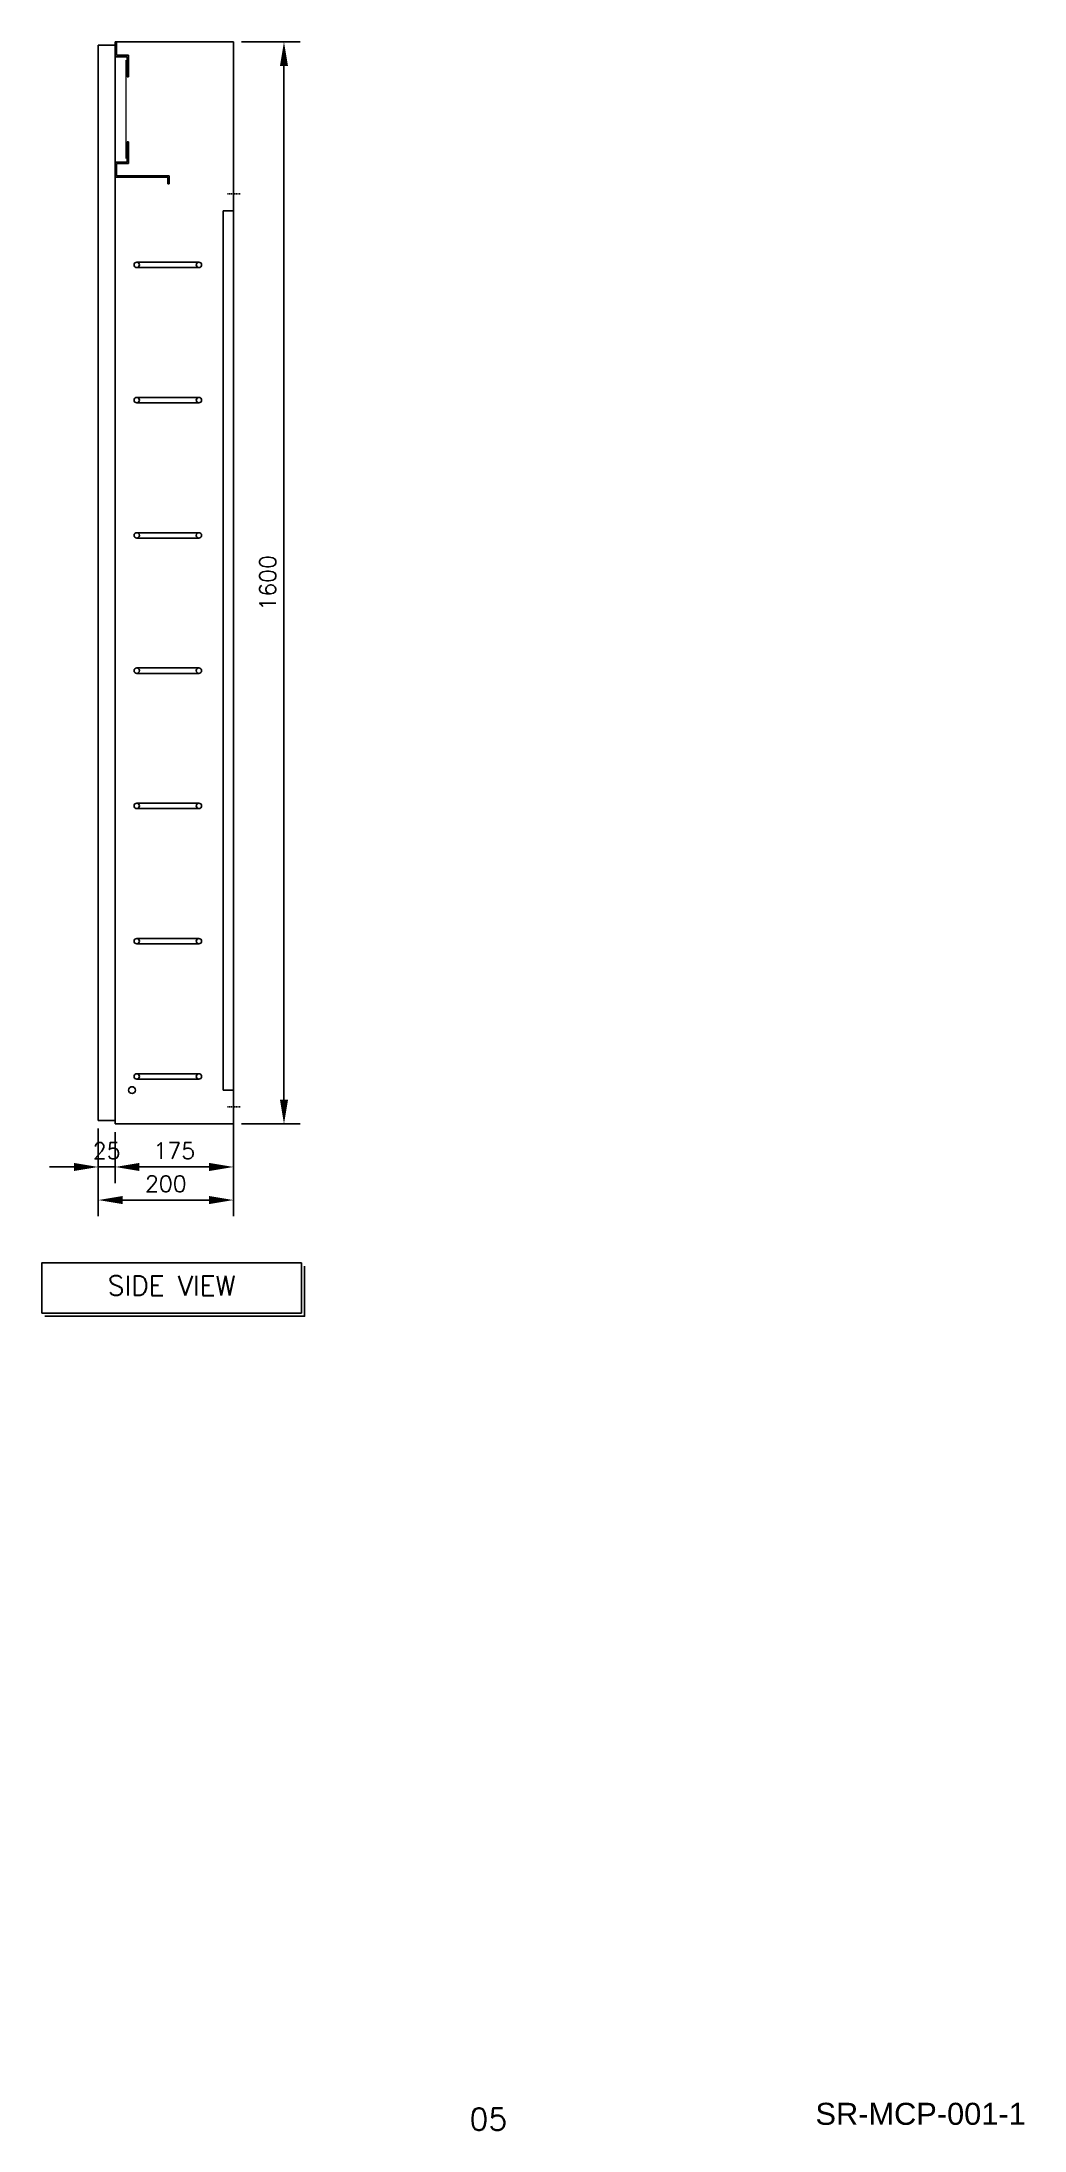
# Model space of a CAD drawing. Header units: millimetres. Extents: x 60229 to 91621, y 21923 to 36546.
# Drawn here: x 70731 to 72184, y 27469 to 30557 of the extents above; entities that cross this region are included whole.
import ezdxf
from ezdxf.enums import TextEntityAlignment as Align

# ---------------------------------------------------------------- set-up
doc = ezdxf.new("R2010")
doc.units = ezdxf.units.MM
doc.linetypes.add('HIDDEN', pattern=[2.5, 1.5, -1])
doc.layers.add('BOX심벌', color=3, linetype='Continuous')
doc.layers.add('속판', color=3, linetype='Continuous')
doc.styles.add('GHS', font='romans.shx', dxfattribs={"bigfont": 'ghs.shx'})
doc.styles.add('ROMANS', font='romans.shx', dxfattribs={"bigfont": 'fhg.shx'})
doc.styles.get("Standard").update_dxf_attribs({"font": 'arial.ttf'})
doc.dimstyles.new('사본 STANDARD', dxfattribs={"dimscale": 12, "dimtxt": 2, "dimasz": 3, "dimexe": 2, "dimexo": 1, "dimgap": 1, "dimtad": 1, "dimdec": 0, "dimzin": 0, "dimdsep": 46, "dimtxsty": 'ROMANS', "dimcen": 0, "dimclrd": 3, "dimclre": 3, "dimclrt": 7, "dimadec": 0, "dimazin": 0, "dimtfac": 0.5, "dimtdec": 0, "dimtix": 1, "dimtmove": 1, "dimatfit": 3, "dimfxl": 1, "dimtolj": 1, "dimtzin": 0, "dimarcsym": 0})

msp = doc.modelspace()

# ---------------------------------------------------------------- texts
at = {"color": 3, "lineweight": -2, "style": 'GHS'}
msp.add_text('SIDE VIEW', height=28.8, dxfattribs=at).set_placement((70922.9, 28717.5), align=Align.MIDDLE)
at = {"lineweight": -2, "style": 'ROMANS'}
msp.add_text('05', height=32.58, dxfattribs=at).set_placement((71363.6, 27468.6))
at = {"linetype": 'Continuous', "insert": (71875.3, 27509.2), "char_height": 32.575, "width": 273.187, "attachment_point": 1}
msp.add_mtext('SR-MCP-001-1', dxfattribs=at)

# ---------------------------------------------------------------- blocks, each defined once
blk = doc.blocks.new('*D180')
at = {"color": 3, "lineweight": -2, "transparency": 16777216}
for p, q in [((71026.4, 30556.6), (71113.2, 30556.6)), ((71089.2, 30520.6), (71089.2, 28992.6)), ((71026.4, 28956.6), (71113.2, 28956.6))]:
    blk.add_line(p, q, dxfattribs=at)
at = {"color": 3, "transparency": 16777216}
for points in [[(71083.2, 30520.6), (71095.2, 30520.6), (71089.2, 30556.6)], [(71083.2, 28992.6), (71095.2, 28992.6), (71089.2, 28956.6)]]:
    blk.add_solid(points, dxfattribs=at)
at = {"color": 7, "lineweight": -2, "transparency": 16777216, "insert": (71065.2, 29756.6), "char_height": 24, "attachment_point": 5, "rotation": 90, "style": 'ROMANS'}
blk.add_mtext('\\A1;1600', dxfattribs=at)
blk = doc.blocks.new('*D181')
at = {"color": 3, "lineweight": -2, "transparency": 16777216}
for p, q in [((70839.4, 28944.6), (70839.4, 28868.9)), ((71014.4, 28944.6), (71014.4, 28868.9)), ((70875.4, 28892.9), (70978.4, 28892.9))]:
    blk.add_line(p, q, dxfattribs=at)
at = {"color": 3, "transparency": 16777216}
for points in [[(70875.4, 28898.9), (70875.4, 28886.9), (70839.4, 28892.9)], [(70978.4, 28898.9), (70978.4, 28886.9), (71014.4, 28892.9)]]:
    blk.add_solid(points, dxfattribs=at)
at = {"color": 7, "lineweight": -2, "transparency": 16777216, "insert": (70926.9, 28916.9), "char_height": 24, "attachment_point": 5, "style": 'ROMANS'}
blk.add_mtext('\\A1;175', dxfattribs=at)
blk = doc.blocks.new('*D182')
at = {"color": 3, "lineweight": -2, "transparency": 16777216}
for p, q in [((70814.4, 28949.6), (70814.4, 28868.9)), ((70839.4, 28944.6), (70839.4, 28868.9)), ((70778.4, 28892.9), (70742.4, 28892.9)), ((70839.4, 28892.9), (70814.4, 28892.9)), ((70875.4, 28892.9), (70911.4, 28892.9))]:
    blk.add_line(p, q, dxfattribs=at)
at = {"color": 3, "transparency": 16777216}
for points in [[(70778.4, 28898.9), (70778.4, 28886.9), (70814.4, 28892.9)], [(70875.4, 28898.9), (70875.4, 28886.9), (70839.4, 28892.9)]]:
    blk.add_solid(points, dxfattribs=at)
at = {"color": 7, "lineweight": -2, "transparency": 16777216, "insert": (70826.9, 28916.9), "char_height": 24, "attachment_point": 5, "style": 'ROMANS'}
blk.add_mtext('\\A1;25', dxfattribs=at)
blk = doc.blocks.new('*D183')
at = {"color": 3, "lineweight": -2, "transparency": 16777216}
for p, q in [((70814.4, 28949.6), (70814.4, 28820)), ((71014.4, 28941.1), (71014.4, 28820)), ((70850.4, 28844), (70978.4, 28844))]:
    blk.add_line(p, q, dxfattribs=at)
at = {"color": 3, "transparency": 16777216}
for points in [[(70850.4, 28850), (70850.4, 28838), (70814.4, 28844)], [(70978.4, 28850), (70978.4, 28838), (71014.4, 28844)]]:
    blk.add_solid(points, dxfattribs=at)
at = {"color": 7, "lineweight": -2, "transparency": 16777216, "insert": (70914.4, 28868), "char_height": 24, "attachment_point": 5, "style": 'ROMANS'}
blk.add_mtext('\\A1;200', dxfattribs=at)

# ---------------------------------------------------------------- dimensions: what is measured, and where the dimension line sits
at = {"lineweight": -2}
dim = msp.add_linear_dim(base=(71089.2, 28956.6), p1=(71014.4, 30556.6), p2=(71014.4, 28956.6), angle=90, dimstyle='사본 STANDARD', dxfattribs=at)
dim.commit()
dim.dimension.update_dxf_attribs({"geometry": '*D180', "text_midpoint": (71065.2, 29756.6)})
dim = msp.add_linear_dim(base=(70814.4, 28892.9), p1=(70839.4, 28956.6), p2=(70814.4, 28961.6), dimstyle='사본 STANDARD', dxfattribs=at)
dim.commit()
dim.dimension.update_dxf_attribs({"geometry": '*D182', "text_midpoint": (70826.9, 28892.9), "dimtype": 160})
for base, p1, p2, picture, middle in [((71014.4, 28844), (70814.4, 28961.6), (71014.4, 28953.1), '*D183', (70914.4, 28868)), ((71014.4, 28892.9), (70839.4, 28956.6), (71014.4, 28956.6), '*D181', (70926.9, 28916.9))]:
    dim = msp.add_linear_dim(base=base, p1=p1, p2=p2, dimstyle='사본 STANDARD', dxfattribs=at)
    dim.commit()
    dim.dimension.update_dxf_attribs({"geometry": picture, "text_midpoint": middle})

# ---------------------------------------------------------------- linework, layer by layer
at = {"lineweight": -2}
for p, q in [((70839.4, 30534.6), (70839.4, 30556.6)), ((70841.4, 30556.6), (70841.4, 30536.6)), ((70839.4, 30534.6), (70857.4, 30534.6)), ((70841.4, 30536.6), (70859.4, 30536.6)), ((70857.4, 30534.6), (70857.4, 30504.6)), ((70859.4, 30536.6), (70859.4, 30504.6)), ((70857.4, 30504.6), (70859.4, 30504.6)), ((70857.4, 30378.6), (70857.4, 30408.6)), ((70857.4, 30408.6), (70859.4, 30408.6)), ((70859.4, 30376.6), (70859.4, 30408.6)), ((70839.4, 30378.6), (70857.4, 30378.6)), ((70839.4, 30356.6), (70917.4, 30356.6)), ((70841.4, 30358.6), (70841.4, 30376.6)), ((70841.4, 30376.6), (70859.4, 30376.6)), ((70841.4, 30358.6), (70919.4, 30358.6)), ((70919.4, 30356.6), (70919.4, 30358.6))]:
    msp.add_line(p, q, dxfattribs=at)
at = {"lineweight": -2, "ltscale": 0.1}
for p, q in [((70917.4, 30346.6), (70917.4, 30356.6)), ((70919.4, 30356.6), (70919.4, 30346.6)), ((70919.4, 30346.6), (70917.4, 30346.6))]:
    msp.add_line(p, q, dxfattribs=at)
at = {"color": 6, "linetype": 'HIDDEN', "lineweight": -2}
for p, q in [((71024.4, 30331.6), (71004.4, 30331.6)), ((71024.4, 28981.6), (71004.4, 28981.6))]:
    msp.add_line(p, q, dxfattribs=at)
at = {"color": 0, "lineweight": -2}
for p, q in [((70871.4, 30230.8), (70963.4, 30230.8)), ((70871.4, 30222.8), (70963.4, 30222.8)), ((70871.4, 30030.8), (70963.4, 30030.8)), ((70871.4, 30022.8), (70963.4, 30022.8)), ((70871.4, 29830.8), (70963.4, 29830.8)), ((70871.4, 29822.8), (70963.4, 29822.8)), ((70871.4, 29630.8), (70963.4, 29630.8)), ((70871.4, 29622.8), (70963.4, 29622.8)), ((70871.4, 29430.8), (70963.4, 29430.8)), ((70871.4, 29422.8), (70963.4, 29422.8)), ((70871.4, 29230.8), (70963.4, 29230.8)), ((70871.4, 29222.8), (70963.4, 29222.8)), ((70871.4, 29030.8), (70963.4, 29030.8)), ((70871.4, 29022.8), (70963.4, 29022.8))]:
    msp.add_line(p, q, dxfattribs=at)
at = {"lineweight": -2, "const_width": 2}
msp.add_lwpolyline([(70855.5, 30529.6), (70855.5, 30383.6)], dxfattribs=at)
at = {"color": 0, "lineweight": -2}
msp.add_lwpolyline([(70730.9, 28676.9), (71114.9, 28676.9), (71114.9, 28751.1), (70730.9, 28751.1), (70730.9, 28676.9)], close=True, dxfattribs=at)
msp.add_lwpolyline([(70735.7, 28672.1), (71119.7, 28672.1), (71119.7, 28746.3)], dxfattribs=at)
for centre in [(70871.4, 30226.8), (70871.4, 30026.8), (70871.4, 29826.8), (70871.4, 29826.8), (70871.4, 29626.8), (70871.4, 29626.8), (70871.4, 29426.8), (70871.4, 29426.8), (70871.4, 29226.8), (70871.4, 29226.8), (70871.4, 29026.8), (70871.4, 29026.8)]:
    msp.add_circle(centre, 4, dxfattribs=at)
at = {"lineweight": -2}
for centre, radius in [((70963.4, 30226.8), 4), ((70963.4, 30026.8), 4), ((70963.4, 29826.8), 4), ((70963.4, 29626.8), 4), ((70963.4, 29426.8), 4), ((70963.4, 29226.8), 4), ((70963.4, 29026.8), 4), ((70864.4, 29006.6), 5)]:
    msp.add_circle(centre, radius, dxfattribs=at)
at = {"layer": 'BOX심벌', "color": 1, "lineweight": -2}
for p, q in [((70814.4, 30551.6), (70839.4, 30551.6)), ((70814.4, 28961.6), (70814.4, 30551.6)), ((70839.4, 30556.6), (71014.4, 30556.6)), ((70839.4, 28956.6), (70839.4, 30556.6)), ((70839.4, 30556.6), (70839.4, 30556.6)), ((70839.4, 30551.6), (70839.4, 28956.6)), ((71014.4, 30556.6), (71014.4, 30556.6)), ((71014.4, 30556.6), (71014.4, 28956.6)), ((70839.4, 28961.6), (70814.4, 28961.6)), ((71014.4, 28956.6), (70839.4, 28956.6))]:
    msp.add_line(p, q, dxfattribs=at)
at = {"layer": '속판', "color": 54, "lineweight": -2}
for p, q in [((70999.4, 29006.6), (70999.4, 30306.6)), ((70999.4, 30306.6), (71014.4, 30306.6)), ((71014.4, 30306.6), (71014.4, 28856.6)), ((71014.4, 29006.6), (70999.4, 29006.6))]:
    msp.add_line(p, q, dxfattribs=at)

msp.set_redraw_order([(e.dxf.handle, doc.entitydb.next_handle()) for e in msp.query("TEXT MTEXT ATTDEF DIMENSION ARC_DIMENSION")])  # texts and dimensions are drawn at this point

doc.saveas('drawing.dxf')
